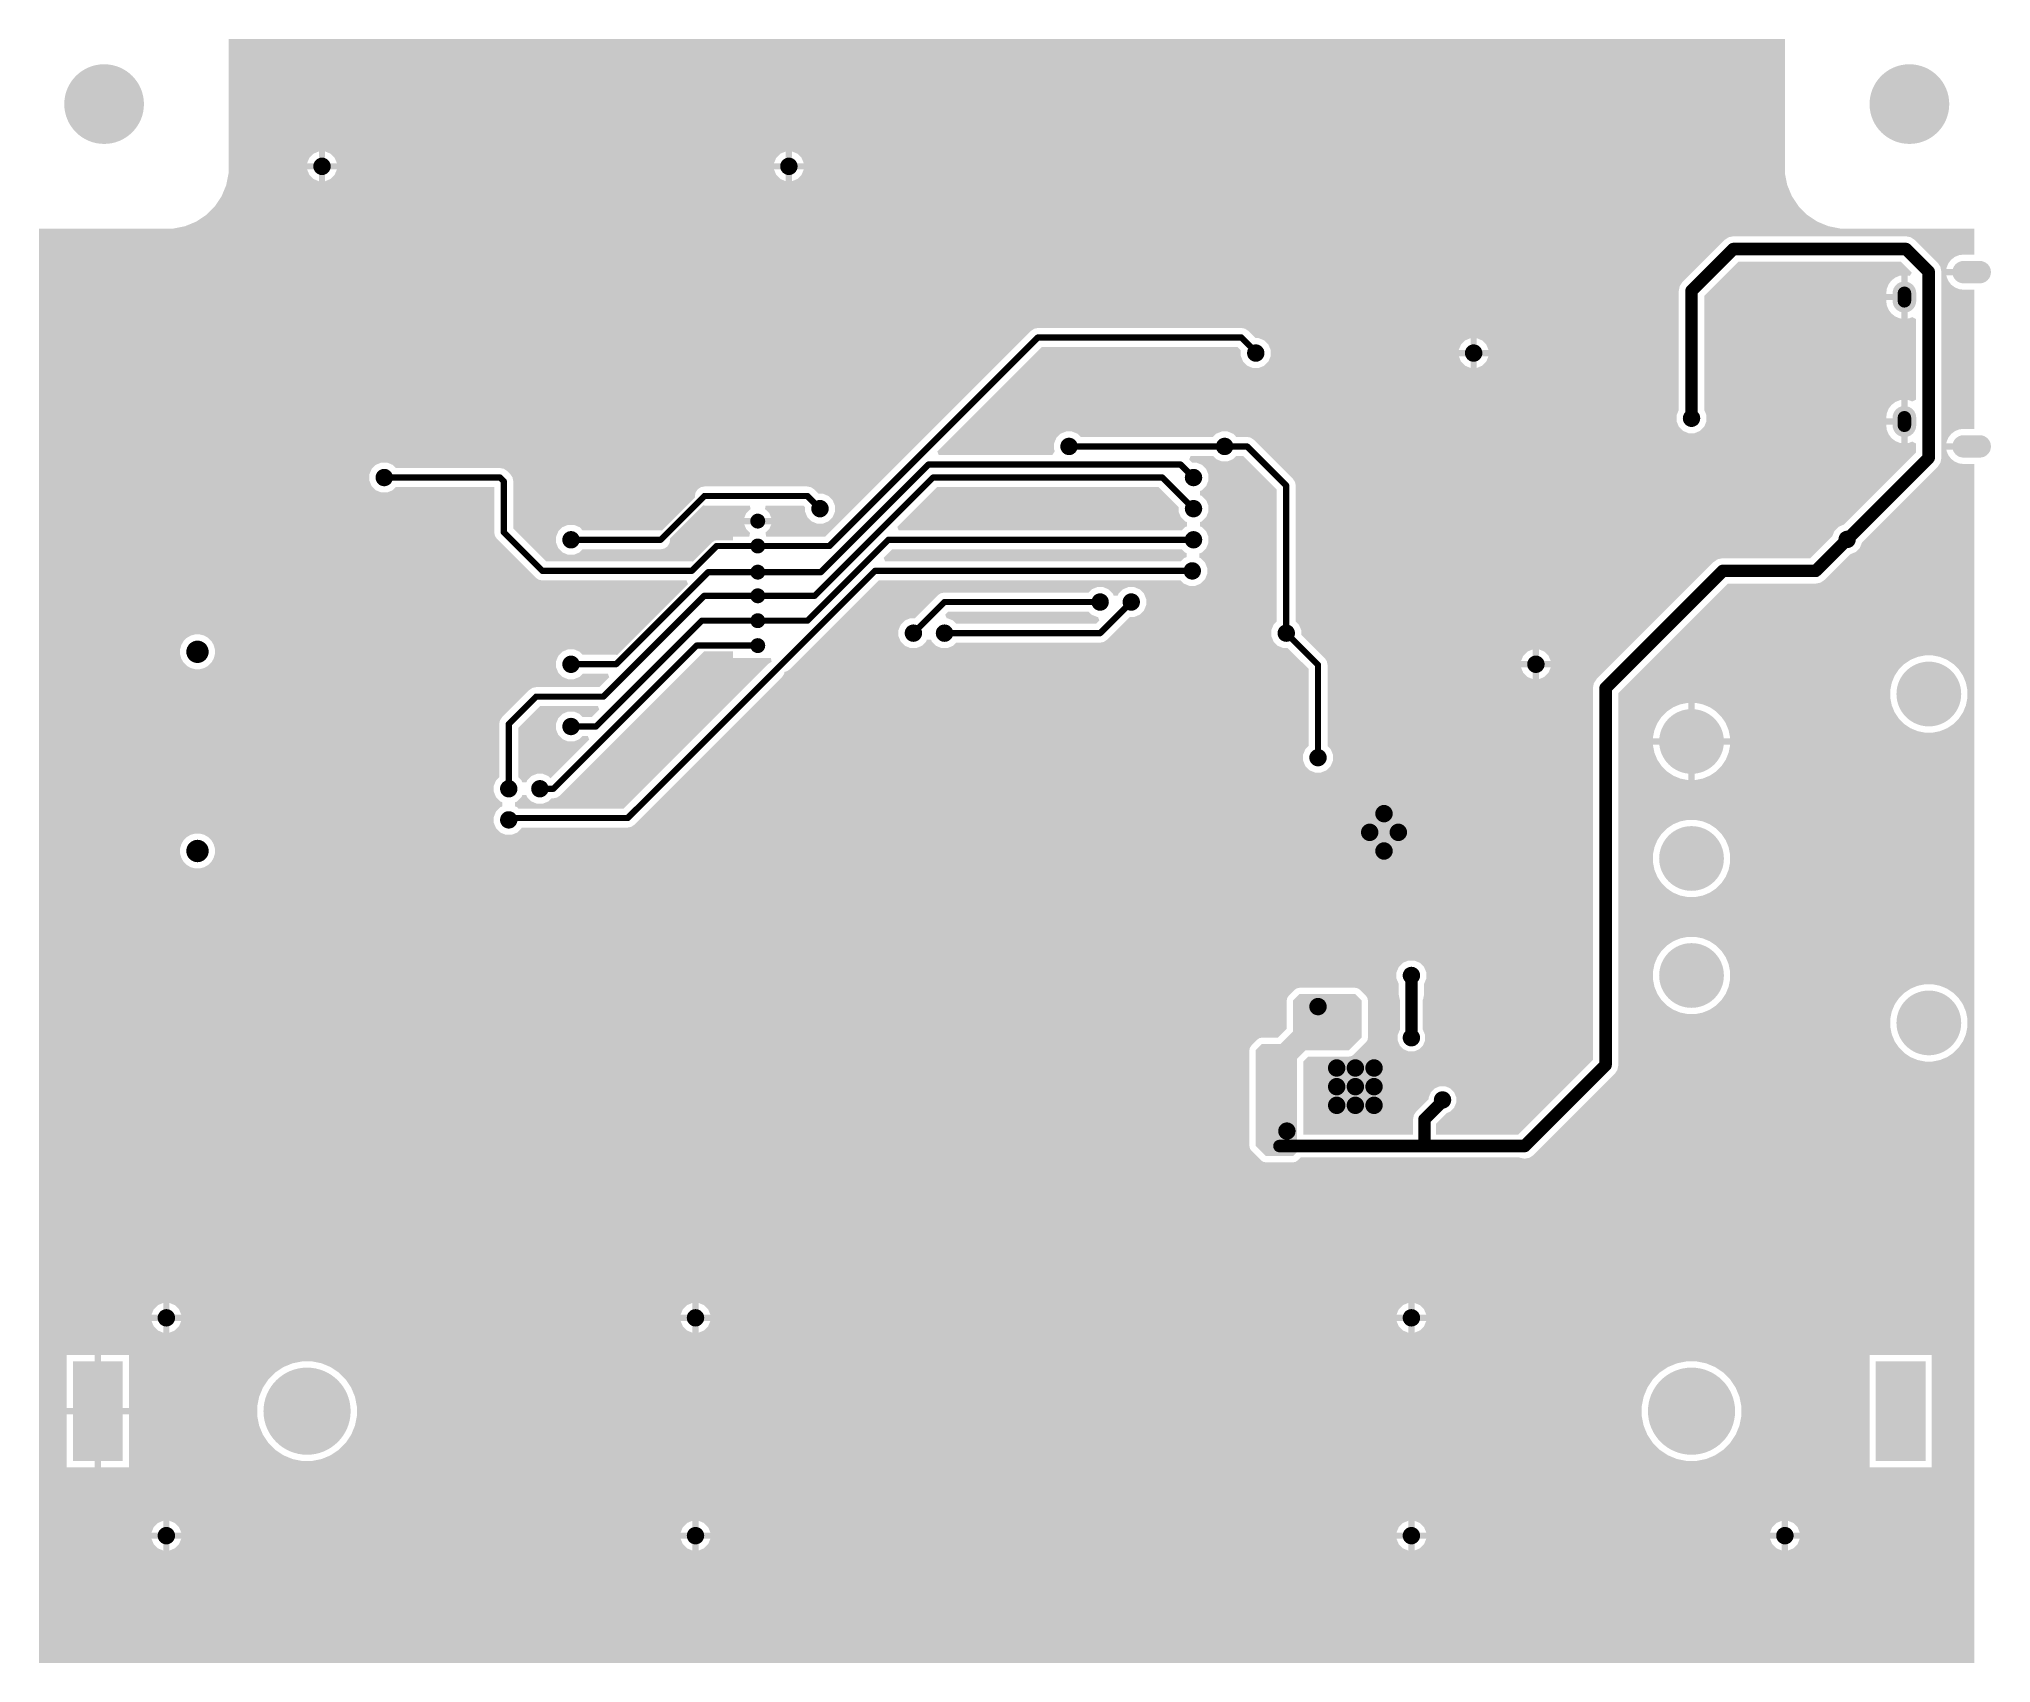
# Model space of a CAD drawing. Header units: inches. Extents: x 1.1 to 79.5, y 1.1 to 66.4.
import ezdxf

# ---------------------------------------------------------------- set-up
doc = ezdxf.new("R2010")
doc.units = ezdxf.units.IN
for name, color, linetype in [('Bottom Layer', 5, 'Continuous'), ('Pad Holes', 156, 'Continuous'), ('Via Holes', 16, 'Continuous')]:
    doc.layers.add(name, color=color, linetype=linetype)

# ---------------------------------------------------------------- blocks, each defined once
blk = doc.blocks.new('USB_B_______1')
at = {"layer": 'Bottom Layer'}
h = blk.add_hatch(color=5, dxfattribs=at)
edge = h.paths.add_edge_path()
edge.add_arc((-2.65, 2.7), 0.475, 90, 270)
edge.add_line((-2.65, 2.225), (-2.35, 2.225))
edge.add_arc((-2.35, 2.7), 0.475, 270, 450)
edge.add_line((-2.35, 3.175), (-2.65, 3.175))
h = blk.add_hatch(color=5, dxfattribs=at)
edge = h.paths.add_edge_path()
edge.add_arc((2.35, 2.7), 0.475, 90, 270)
edge.add_line((2.35, 2.225), (2.65, 2.225))
edge.add_arc((2.65, 2.7), 0.475, 270, 450)
edge.add_line((2.65, 3.175), (2.35, 3.175))
h = blk.add_hatch(color=5, dxfattribs=at)
edge = h.paths.add_edge_path()
edge.add_arc((-3.5, -0.325), 0.45, 180, 360)
edge.add_line((-3.05, -0.325), (-3.05, 0.325))
edge.add_arc((-3.5, 0.325), 0.45, 0, 180)
edge.add_line((-3.95, 0.325), (-3.95, -0.325))
h = blk.add_hatch(color=5, dxfattribs=at)
edge = h.paths.add_edge_path()
edge.add_arc((3.5, -0.325), 0.45, 180, 360)
edge.add_line((3.95, -0.325), (3.95, 0.325))
edge.add_arc((3.5, 0.325), 0.45, 0, 180)
edge.add_line((3.05, 0.325), (3.05, -0.325))
at = {"layer": 'Pad Holes'}
h = blk.add_hatch(color=7, dxfattribs=at)
edge = h.paths.add_edge_path()
edge.add_arc((-2.65, 2.7), 0.275, 90, 270)
edge.add_line((-2.65, 2.425), (-2.35, 2.425))
edge.add_arc((-2.35, 2.7), 0.275, 270, 450)
edge.add_line((-2.35, 2.975), (-2.65, 2.975))
h = blk.add_hatch(color=7, dxfattribs=at)
edge = h.paths.add_edge_path()
edge.add_arc((2.35, 2.7), 0.275, 90, 270)
edge.add_line((2.35, 2.425), (2.65, 2.425))
edge.add_arc((2.65, 2.7), 0.275, 270, 450)
edge.add_line((2.65, 2.975), (2.35, 2.975))
h = blk.add_hatch(color=7, dxfattribs=at)
edge = h.paths.add_edge_path()
edge.add_arc((-3.5, -0.325), 0.25, 180, 360)
edge.add_line((-3.25, -0.325), (-3.25, 0.325))
edge.add_arc((-3.5, 0.325), 0.25, 0, 180)
edge.add_line((-3.75, 0.325), (-3.75, -0.325))
h = blk.add_hatch(color=7, dxfattribs=at)
edge = h.paths.add_edge_path()
edge.add_arc((3.5, -0.325), 0.25, 180, 360)
edge.add_line((3.75, -0.325), (3.75, 0.325))
edge.add_arc((3.5, 0.325), 0.25, 0, 180)
edge.add_line((3.25, 0.325), (3.25, -0.325))
blk = doc.blocks.new('_____SD_SMD_5')
at = {"layer": 'Pad Holes'}
h = blk.add_hatch(color=7, dxfattribs=at)
edge = h.paths.add_edge_path()
edge.add_arc((-4.95, -9.7), 0.45, 0, 360)
h = blk.add_hatch(color=7, dxfattribs=at)
edge = h.paths.add_edge_path()
edge.add_arc((3.05, -9.7), 0.45, 0, 360)
blk = doc.blocks.new('SPDT_H__________8')
at = {"layer": 'Bottom Layer'}
h = blk.add_hatch(color=5, dxfattribs=at)
edge = h.paths.add_edge_path()
edge.add_arc((-6.605, 4.765), 1.3, 0, 360)
h = blk.add_hatch(color=5, dxfattribs=at)
edge = h.paths.add_edge_path()
edge.add_arc((6.605, 4.765), 1.3, 0, 360)
h = blk.add_hatch(color=5, dxfattribs=at)
edge = h.paths.add_edge_path()
edge.add_arc((-4.7, -4.765), 1.3, 0, 360)
h = blk.add_hatch(color=5, dxfattribs=at)
edge = h.paths.add_edge_path()
edge.add_arc((0, -4.765), 1.3, 0, 360)
h = blk.add_hatch(color=5, dxfattribs=at)
edge = h.paths.add_edge_path()
edge.add_arc((4.7, -4.765), 1.3, 0, 360)
at = {"layer": 'Pad Holes'}
h = blk.add_hatch(color=7, dxfattribs=at)
edge = h.paths.add_edge_path()
edge.add_arc((-6.605, 4.765), 0.925, 0, 360)
h = blk.add_hatch(color=7, dxfattribs=at)
edge = h.paths.add_edge_path()
edge.add_arc((6.605, 4.765), 0.925, 0, 360)
h = blk.add_hatch(color=7, dxfattribs=at)
edge = h.paths.add_edge_path()
edge.add_arc((-4.7, -4.765), 0.925, 0, 360)
h = blk.add_hatch(color=7, dxfattribs=at)
edge = h.paths.add_edge_path()
edge.add_arc((0, -4.765), 0.925, 0, 360)
h = blk.add_hatch(color=7, dxfattribs=at)
edge = h.paths.add_edge_path()
edge.add_arc((4.7, -4.765), 0.925, 0, 360)
blk = doc.blocks.new('KLS5_18650_B_32')
at = {"layer": 'Bottom Layer'}
for points in [[(-35.2, 2), (-35.2, -2), (-37.2, -2), (-37.2, 2)], [(37.2, 2), (37.2, -2), (35.2, -2), (35.2, 2)]]:
    blk.add_hatch(color=5, dxfattribs=at).paths.add_polyline_path(points)
h = blk.add_hatch(color=5, dxfattribs=at)
edge = h.paths.add_edge_path()
edge.add_arc((-27.8, 0), 1.75, 0, 360)
h = blk.add_hatch(color=5, dxfattribs=at)
edge = h.paths.add_edge_path()
edge.add_arc((27.8, 0), 1.75, 0, 360)
at = {"layer": 'Pad Holes'}
for points in [[(-35.53, 1.35), (-35.53, -1.35), (-36.87, -1.35), (-36.87, 1.35)], [(36.87, 1.35), (36.87, -1.35), (35.53, -1.35), (35.53, 1.35)]]:
    blk.add_hatch(color=7, dxfattribs=at).paths.add_polyline_path(points)
h = blk.add_hatch(color=7, dxfattribs=at)
edge = h.paths.add_edge_path()
edge.add_arc((-27.8, 0), 1.5, 0, 360)
h = blk.add_hatch(color=7, dxfattribs=at)
edge = h.paths.add_edge_path()
edge.add_arc((27.8, 0), 1.5, 0, 360)
blk = doc.blocks.new('VSON10_35')
at = {"layer": 'Bottom Layer'}
h = blk.add_hatch(color=5, dxfattribs=at)
edge = h.paths.add_edge_path()
edge.add_arc((0, 0.75), 0.35, 0, 360)
h = blk.add_hatch(color=5, dxfattribs=at)
edge = h.paths.add_edge_path()
edge.add_arc((-0.575, 0), 0.35, 0, 360)
h = blk.add_hatch(color=5, dxfattribs=at)
edge = h.paths.add_edge_path()
edge.add_arc((0.575, 0), 0.35, 0, 360)
h = blk.add_hatch(color=5, dxfattribs=at)
edge = h.paths.add_edge_path()
edge.add_arc((0, -0.75), 0.35, 0, 360)
at = {"layer": 'Via Holes'}
h = blk.add_hatch(color=7, dxfattribs=at)
edge = h.paths.add_edge_path()
edge.add_arc((0, 0.75), 0.15, 0, 360)
h = blk.add_hatch(color=7, dxfattribs=at)
edge = h.paths.add_edge_path()
edge.add_arc((-0.575, 0), 0.15, 0, 360)
h = blk.add_hatch(color=7, dxfattribs=at)
edge = h.paths.add_edge_path()
edge.add_arc((0.575, 0), 0.15, 0, 360)
h = blk.add_hatch(color=7, dxfattribs=at)
edge = h.paths.add_edge_path()
edge.add_arc((0, -0.75), 0.15, 0, 360)
blk = doc.blocks.new('QFN_20_36')
at = {"layer": 'Bottom Layer'}
h = blk.add_hatch(color=5, dxfattribs=at)
edge = h.paths.add_edge_path()
edge.add_arc((1.215, -0.25), 0.35, 0, 360)
h = blk.add_hatch(color=5, dxfattribs=at)
edge = h.paths.add_edge_path()
edge.add_arc((1.965, -0.25), 0.35, 0, 360)
h = blk.add_hatch(color=5, dxfattribs=at)
edge = h.paths.add_edge_path()
edge.add_arc((2.715, -0.25), 0.35, 0, 360)
h = blk.add_hatch(color=5, dxfattribs=at)
edge = h.paths.add_edge_path()
edge.add_arc((1.215, -1), 0.35, 0, 360)
h = blk.add_hatch(color=5, dxfattribs=at)
edge = h.paths.add_edge_path()
edge.add_arc((1.965, -1), 0.35, 0, 360)
h = blk.add_hatch(color=5, dxfattribs=at)
edge = h.paths.add_edge_path()
edge.add_arc((2.715, -1), 0.35, 0, 360)
h = blk.add_hatch(color=5, dxfattribs=at)
edge = h.paths.add_edge_path()
edge.add_arc((1.215, -1.75), 0.35, 0, 360)
h = blk.add_hatch(color=5, dxfattribs=at)
edge = h.paths.add_edge_path()
edge.add_arc((1.965, -1.75), 0.35, 0, 360)
h = blk.add_hatch(color=5, dxfattribs=at)
edge = h.paths.add_edge_path()
edge.add_arc((2.715, -1.75), 0.35, 0, 360)
at = {"layer": 'Via Holes'}
h = blk.add_hatch(color=7, dxfattribs=at)
edge = h.paths.add_edge_path()
edge.add_arc((1.215, -0.25), 0.15, 0, 360)
h = blk.add_hatch(color=7, dxfattribs=at)
edge = h.paths.add_edge_path()
edge.add_arc((1.965, -0.25), 0.15, 0, 360)
h = blk.add_hatch(color=7, dxfattribs=at)
edge = h.paths.add_edge_path()
edge.add_arc((2.715, -0.25), 0.15, 0, 360)
h = blk.add_hatch(color=7, dxfattribs=at)
edge = h.paths.add_edge_path()
edge.add_arc((1.215, -1), 0.15, 0, 360)
h = blk.add_hatch(color=7, dxfattribs=at)
edge = h.paths.add_edge_path()
edge.add_arc((1.965, -1), 0.15, 0, 360)
h = blk.add_hatch(color=7, dxfattribs=at)
edge = h.paths.add_edge_path()
edge.add_arc((2.715, -1), 0.15, 0, 360)
h = blk.add_hatch(color=7, dxfattribs=at)
edge = h.paths.add_edge_path()
edge.add_arc((1.215, -1.75), 0.15, 0, 360)
h = blk.add_hatch(color=7, dxfattribs=at)
edge = h.paths.add_edge_path()
edge.add_arc((1.965, -1.75), 0.15, 0, 360)
h = blk.add_hatch(color=7, dxfattribs=at)
edge = h.paths.add_edge_path()
edge.add_arc((2.715, -1.75), 0.15, 0, 360)

msp = doc.modelspace()

# ---------------------------------------------------------------- hatches: boundary and pattern name
at = {"layer": 'Bottom Layer'}
h = msp.add_hatch(color=5, dxfattribs=at)
h.paths.add_polyline_path([(71.25, 61.217), (71.25, 60.974), (71.345, 60.498), (71.531, 60.049), (71.801, 59.645), (72.145, 59.301), (72.549, 59.031), (72.998, 58.845), (73.474, 58.75), (78.863, 58.75), (78.863, 57.706), (78.425, 57.706), (78.242, 57.682), (78.072, 57.611), (77.926, 57.499), (77.814, 57.353), (77.743, 57.183), (77.735, 57.125), (78.75, 57.125), (78.75, 56.875), (77.735, 56.875), (77.743, 56.817), (77.814, 56.647), (77.926, 56.501), (78.072, 56.389), (78.242, 56.318), (78.425, 56.294), (78.863, 56.294), (78.863, 50.706), (78.425, 50.706), (78.242, 50.682), (78.072, 50.611), (77.926, 50.499), (77.814, 50.353), (77.743, 50.183), (77.735, 50.125), (78.75, 50.125), (78.75, 49.875), (77.735, 49.875), (77.743, 49.817), (77.814, 49.647), (77.926, 49.501), (78.072, 49.389), (78.242, 49.318), (78.425, 49.294), (78.863, 49.294), (78.863, 1.137), (1.137, 1.137), (1.137, 58.75), (6.526, 58.75), (7.002, 58.845), (7.451, 59.031), (7.855, 59.301), (8.199, 59.645), (8.469, 60.049), (8.655, 60.498), (8.75, 60.974), (8.75, 61.217), (8.75, 66.363), (71.25, 66.363)])
h.paths.add_polyline_path([(31.375, 61.848), (31.375, 61.375), (31.848, 61.375), (31.759, 61.59), (31.59, 61.759)], flags=0)
h.paths.add_polyline_path([(31.125, 61.848), (30.91, 61.759), (30.741, 61.59), (30.652, 61.375), (31.125, 61.375)], flags=0)
h.paths.add_polyline_path([(12.625, 61.848), (12.625, 61.375), (13.098, 61.375), (13.009, 61.59), (12.84, 61.759)], flags=0)
h.paths.add_polyline_path([(12.375, 61.848), (12.16, 61.759), (11.991, 61.59), (11.902, 61.375), (12.375, 61.375)], flags=0)
h.paths.add_polyline_path([(31.848, 61.125), (31.375, 61.125), (31.375, 60.652), (31.59, 60.741), (31.759, 60.91)], flags=0)
h.paths.add_polyline_path([(31.125, 61.125), (30.652, 61.125), (30.741, 60.91), (30.91, 60.741), (31.125, 60.652)], flags=0)
h.paths.add_polyline_path([(13.098, 61.125), (12.625, 61.125), (12.625, 60.652), (12.84, 60.741), (13.009, 60.91)], flags=0)
h.paths.add_polyline_path([(12.375, 61.125), (11.902, 61.125), (11.991, 60.91), (12.16, 60.741), (12.375, 60.652)], flags=0)
h.paths.add_polyline_path([(76.112, 58.439), (69.179, 58.439), (68.984, 58.4), (68.819, 58.29), (67.14, 56.61), (67.029, 56.445), (66.99, 56.25), (66.99, 51.468), (66.9, 51.25), (66.9, 51.011), (66.991, 50.791), (67.16, 50.622), (67.381, 50.531), (67.619, 50.531), (67.84, 50.622), (68.009, 50.791), (68.1, 51.011), (68.1, 51.25), (68.01, 51.468), (68.01, 56.039), (69.39, 57.419), (75.901, 57.419), (76.346, 56.974), (76.261, 56.847), (76.239, 56.856), (76.175, 56.865), (76.175, 56), (76.175, 55.135), (76.239, 55.144), (76.365, 55.196), (76.515, 55.12), (76.515, 51.88), (76.365, 51.804), (76.239, 51.856), (76.175, 51.865), (76.175, 51), (76.175, 50.135), (76.239, 50.144), (76.365, 50.196), (76.515, 50.12), (76.515, 49.752), (73.628, 46.865), (73.41, 46.775), (73.241, 46.606), (73.151, 46.388), (72.273, 45.51), (68.75, 45.51), (68.555, 45.471), (68.39, 45.36), (63.69, 40.66), (63.579, 40.495), (63.54, 40.3), (63.54, 25.361), (60.538, 22.359), (57.234, 22.359), (57.234, 22.781), (57.684, 23.231), (57.812, 23.284), (57.966, 23.438), (58.05, 23.641), (58.05, 23.859), (57.966, 24.062), (57.812, 24.216), (57.609, 24.3), (57.391, 24.3), (57.188, 24.216), (57.034, 24.062), (56.95, 23.859), (56.95, 23.795), (56.451, 23.295), (56.351, 23.146), (56.316, 22.971), (56.316, 22.359), (51.91, 22.359), (51.91, 25.299), (52.106, 25.495), (53.75, 25.495), (53.848, 25.515), (53.93, 25.57), (54.43, 26.07), (54.485, 26.152), (54.505, 26.25), (54.505, 27.75), (54.485, 27.848), (54.43, 27.93), (54.18, 28.18), (54.098, 28.235), (54, 28.255), (51.75, 28.255), (51.652, 28.235), (51.57, 28.18), (51.32, 27.93), (51.265, 27.848), (51.245, 27.75), (51.245, 26.606), (50.894, 26.255), (50.25, 26.255), (50.152, 26.235), (50.07, 26.18), (49.82, 25.93), (49.765, 25.848), (49.745, 25.75), (49.745, 21.9), (49.765, 21.802), (49.82, 21.72), (50.22, 21.32), (50.302, 21.265), (50.4, 21.245), (51.5, 21.245), (51.598, 21.265), (51.68, 21.32), (51.802, 21.441), (60.587, 21.441), (60.605, 21.429), (60.8, 21.39), (60.995, 21.429), (61.16, 21.54), (64.41, 24.79), (64.521, 24.955), (64.56, 25.15), (64.56, 40.089), (68.961, 44.49), (72.484, 44.49), (72.679, 44.529), (72.844, 44.64), (73.872, 45.667), (74.09, 45.757), (74.259, 45.926), (74.349, 46.144), (77.385, 49.181), (77.496, 49.346), (77.535, 49.541), (77.535, 57.016), (77.496, 57.212), (77.385, 57.377), (76.473, 58.29), (76.307, 58.4)], flags=0)
h.paths.add_polyline_path([(75.925, 56.865), (75.861, 56.856), (75.684, 56.783), (75.533, 56.667), (75.417, 56.516), (75.344, 56.339), (75.319, 56.15), (75.319, 56.125), (75.925, 56.125)], flags=0)
h.paths.add_polyline_path([(75.925, 55.875), (75.319, 55.875), (75.319, 55.85), (75.344, 55.661), (75.417, 55.484), (75.533, 55.333), (75.684, 55.217), (75.861, 55.144), (75.925, 55.135)], flags=0)
h.paths.add_polyline_path([(58.875, 54.348), (58.875, 53.875), (59.348, 53.875), (59.259, 54.09), (59.09, 54.259)], flags=0)
h.paths.add_polyline_path([(58.625, 54.348), (58.41, 54.259), (58.241, 54.09), (58.152, 53.875), (58.625, 53.875)], flags=0)
h.paths.add_polyline_path([(59.348, 53.625), (58.875, 53.625), (58.875, 53.152), (59.09, 53.241), (59.259, 53.41)], flags=0)
h.paths.add_polyline_path([(58.625, 53.625), (58.152, 53.625), (58.241, 53.41), (58.41, 53.241), (58.625, 53.152)], flags=0)
h.paths.add_polyline_path([(49.423, 54.757), (41.25, 54.757), (41.104, 54.728), (40.98, 54.645), (32.717, 46.382), (30.338, 46.382), (30.308, 46.532), (30.312, 46.534), (30.466, 46.688), (30.544, 46.875), (29.456, 46.875), (29.534, 46.688), (29.688, 46.534), (29.692, 46.532), (29.662, 46.382), (29, 46.382), (29, 46.229), (28.35, 46.229), (28.262, 46.212), (28.188, 46.162), (27.398, 45.373), (27.35, 45.382), (21.508, 45.382), (20.67, 46.22), (20.182, 46.708), (20.182, 48.604), (20.153, 48.75), (20.07, 48.874), (19.924, 49.02), (19.8, 49.103), (19.654, 49.132), (15.466, 49.132), (15.34, 49.259), (15.119, 49.35), (14.881, 49.35), (14.66, 49.259), (14.491, 49.09), (14.4, 48.869), (14.4, 48.631), (14.491, 48.41), (14.66, 48.241), (14.881, 48.15), (15.119, 48.15), (15.34, 48.241), (15.466, 48.368), (19.418, 48.368), (19.418, 46.55), (19.447, 46.404), (19.53, 46.28), (20.13, 45.68), (21.08, 44.73), (21.204, 44.647), (21.35, 44.618), (27.138, 44.618), (27.2, 44.468), (24.355, 41.623), (24.307, 41.632), (22.966, 41.632), (22.84, 41.759), (22.619, 41.85), (22.381, 41.85), (22.16, 41.759), (21.991, 41.59), (21.9, 41.369), (21.9, 41.131), (21.991, 40.91), (22.16, 40.741), (22.381, 40.65), (22.619, 40.65), (22.84, 40.741), (22.966, 40.868), (23.981, 40.868), (24.038, 40.729), (23.642, 40.332), (21.1, 40.332), (20.954, 40.303), (20.83, 40.22), (19.73, 39.12), (19.647, 38.996), (19.618, 38.85), (19.618, 36.716), (19.491, 36.59), (19.4, 36.369), (19.4, 36.131), (19.491, 35.91), (19.66, 35.741), (19.745, 35.706), (19.745, 35.544), (19.66, 35.509), (19.491, 35.34), (19.4, 35.119), (19.4, 34.881), (19.491, 34.66), (19.66, 34.491), (19.881, 34.4), (20.119, 34.4), (20.34, 34.491), (20.509, 34.66), (20.522, 34.693), (24.778, 34.693), (24.925, 34.722), (25.049, 34.805), (30.974, 40.73), (31.057, 40.854), (31.076, 40.949), (31.171, 40.968), (31.295, 41.051), (34.862, 44.618), (46.984, 44.618), (47.11, 44.491), (47.331, 44.4), (47.569, 44.4), (47.79, 44.491), (47.959, 44.66), (48.05, 44.881), (48.05, 45.119), (47.959, 45.34), (47.79, 45.509), (47.73, 45.533), (47.73, 45.696), (47.84, 45.741), (48.009, 45.91), (48.1, 46.131), (48.1, 46.369), (48.009, 46.59), (47.84, 46.759), (47.755, 46.794), (47.755, 46.956), (47.84, 46.991), (48.009, 47.16), (48.1, 47.381), (48.1, 47.619), (48.009, 47.84), (47.84, 48.009), (47.755, 48.044), (47.755, 48.206), (47.84, 48.241), (48.009, 48.41), (48.1, 48.631), (48.1, 48.869), (48.009, 49.09), (47.84, 49.259), (47.619, 49.35), (47.441, 49.35), (47.323, 49.468), (47.385, 49.618), (48.284, 49.618), (48.41, 49.491), (48.631, 49.4), (48.869, 49.4), (49.09, 49.491), (49.216, 49.618), (49.492, 49.618), (50.843, 48.267), (50.843, 42.966), (50.716, 42.84), (50.625, 42.619), (50.625, 42.381), (50.716, 42.16), (50.885, 41.991), (51.106, 41.9), (51.284, 41.9), (52.118, 41.067), (52.118, 37.966), (51.991, 37.84), (51.9, 37.619), (51.9, 37.381), (51.991, 37.16), (52.16, 36.991), (52.381, 36.9), (52.619, 36.9), (52.84, 36.991), (53.009, 37.16), (53.1, 37.381), (53.1, 37.619), (53.009, 37.84), (52.882, 37.966), (52.882, 41.225), (52.853, 41.371), (52.77, 41.495), (51.825, 42.441), (51.825, 42.619), (51.734, 42.84), (51.607, 42.966), (51.607, 48.425), (51.578, 48.571), (51.495, 48.695), (49.92, 50.27), (49.796, 50.353), (49.65, 50.382), (49.216, 50.382), (49.09, 50.509), (48.869, 50.6), (48.631, 50.6), (48.41, 50.509), (48.284, 50.382), (42.966, 50.382), (42.84, 50.509), (42.619, 50.6), (42.381, 50.6), (42.16, 50.509), (41.991, 50.34), (41.9, 50.119), (41.9, 49.881), (41.93, 49.807), (41.83, 49.657), (37.269, 49.657), (37.212, 49.796), (41.408, 53.993), (49.265, 53.993), (49.4, 53.857), (49.4, 53.631), (49.491, 53.41), (49.66, 53.241), (49.881, 53.15), (50.119, 53.15), (50.34, 53.241), (50.509, 53.41), (50.6, 53.631), (50.6, 53.869), (50.509, 54.09), (50.34, 54.259), (50.119, 54.35), (49.989, 54.35), (49.693, 54.645), (49.569, 54.728)], flags=0)
h.paths.add_polyline_path([(75.925, 51.865), (75.861, 51.856), (75.684, 51.783), (75.533, 51.667), (75.417, 51.516), (75.344, 51.339), (75.319, 51.15), (75.319, 51.125), (75.925, 51.125)], flags=0)
h.paths.add_polyline_path([(75.925, 50.875), (75.319, 50.875), (75.319, 50.85), (75.344, 50.661), (75.417, 50.484), (75.533, 50.333), (75.684, 50.217), (75.861, 50.144), (75.925, 50.135)], flags=0)
h.paths.add_polyline_path([(31.991, 48.391), (27.859, 48.391), (27.712, 48.362), (27.588, 48.279), (27.505, 48.155), (27.476, 48.009), (27.486, 47.96), (26.148, 46.623), (26.1, 46.632), (22.966, 46.632), (22.84, 46.759), (22.619, 46.85), (22.381, 46.85), (22.16, 46.759), (21.991, 46.59), (21.9, 46.369), (21.9, 46.131), (21.991, 45.91), (22.16, 45.741), (22.381, 45.65), (22.619, 45.65), (22.84, 45.741), (22.966, 45.868), (26.1, 45.868), (26.246, 45.897), (26.37, 45.98), (26.453, 46.104), (26.482, 46.25), (26.473, 46.298), (27.81, 47.636), (27.859, 47.626), (29.683, 47.626), (29.713, 47.476), (29.688, 47.466), (29.534, 47.312), (29.456, 47.125), (30.544, 47.125), (30.466, 47.312), (30.312, 47.466), (30.287, 47.476), (30.317, 47.626), (31.833, 47.626), (31.9, 47.559), (31.9, 47.381), (31.991, 47.16), (32.16, 46.991), (32.381, 46.9), (32.619, 46.9), (32.84, 46.991), (33.009, 47.16), (33.1, 47.381), (33.1, 47.619), (33.009, 47.84), (32.84, 48.009), (32.619, 48.1), (32.441, 48.1), (32.262, 48.279), (32.138, 48.362)], flags=0)
h.paths.add_polyline_path([(45.119, 44.35), (44.881, 44.35), (44.66, 44.259), (44.491, 44.09), (44.456, 44.005), (44.294, 44.005), (44.259, 44.09), (44.09, 44.259), (43.869, 44.35), (43.631, 44.35), (43.41, 44.259), (43.284, 44.132), (37.5, 44.132), (37.354, 44.103), (37.23, 44.02), (36.309, 43.1), (36.131, 43.1), (35.91, 43.009), (35.741, 42.84), (35.65, 42.619), (35.65, 42.381), (35.741, 42.16), (35.91, 41.991), (36.131, 41.9), (36.369, 41.9), (36.59, 41.991), (36.759, 42.16), (36.794, 42.245), (36.956, 42.245), (36.991, 42.16), (37.16, 41.991), (37.381, 41.9), (37.619, 41.9), (37.84, 41.991), (37.966, 42.118), (43.75, 42.118), (43.896, 42.147), (44.02, 42.23), (44.941, 43.15), (45.119, 43.15), (45.34, 43.241), (45.509, 43.41), (45.6, 43.631), (45.6, 43.869), (45.509, 44.09), (45.34, 44.259)], flags=0)
h.paths.add_polyline_path([(61.375, 41.848), (61.375, 41.375), (61.848, 41.375), (61.759, 41.59), (61.59, 41.759)], flags=0)
h.paths.add_polyline_path([(61.125, 41.848), (60.91, 41.759), (60.741, 41.59), (60.652, 41.375), (61.125, 41.375)], flags=0)
h.paths.add_polyline_path([(7.592, 42.45), (7.408, 42.45), (7.23, 42.402), (7.07, 42.31), (6.94, 42.18), (6.848, 42.02), (6.8, 41.842), (6.8, 41.658), (6.848, 41.48), (6.94, 41.32), (7.07, 41.19), (7.23, 41.098), (7.408, 41.05), (7.592, 41.05), (7.77, 41.098), (7.93, 41.19), (8.06, 41.32), (8.152, 41.48), (8.2, 41.658), (8.2, 41.842), (8.152, 42.02), (8.06, 42.18), (7.93, 42.31), (7.77, 42.402)], flags=0)
h.paths.add_polyline_path([(61.848, 41.125), (61.375, 41.125), (61.375, 40.652), (61.59, 40.741), (61.759, 40.91)], flags=0)
h.paths.add_polyline_path([(61.125, 41.125), (60.652, 41.125), (60.741, 40.91), (60.91, 40.741), (61.125, 40.652)], flags=0)
h.paths.add_polyline_path([(77.183, 41.605), (76.877, 41.605), (76.578, 41.545), (76.296, 41.429), (76.042, 41.259), (75.826, 41.043), (75.656, 40.789), (75.54, 40.507), (75.48, 40.208), (75.48, 39.902), (75.54, 39.603), (75.656, 39.321), (75.826, 39.067), (76.042, 38.851), (76.296, 38.681), (76.578, 38.565), (76.877, 38.505), (77.183, 38.505), (77.482, 38.565), (77.764, 38.681), (78.018, 38.851), (78.234, 39.067), (78.404, 39.321), (78.52, 39.603), (78.58, 39.902), (78.58, 40.208), (78.52, 40.507), (78.404, 40.789), (78.234, 41.043), (78.018, 41.259), (77.764, 41.429), (77.482, 41.545)], flags=0)
h.paths.add_polyline_path([(67.653, 39.7), (67.625, 39.7), (67.625, 38.275), (69.05, 38.275), (69.05, 38.303), (68.99, 38.602), (68.874, 38.884), (68.704, 39.138), (68.488, 39.354), (68.234, 39.524), (67.952, 39.64)], flags=0)
h.paths.add_polyline_path([(67.375, 39.7), (67.347, 39.7), (67.048, 39.64), (66.766, 39.524), (66.512, 39.354), (66.296, 39.138), (66.126, 38.884), (66.01, 38.602), (65.95, 38.303), (65.95, 38.275), (67.375, 38.275)], flags=0)
h.paths.add_polyline_path([(69.05, 38.025), (67.625, 38.025), (67.625, 36.6), (67.653, 36.6), (67.952, 36.66), (68.234, 36.776), (68.488, 36.946), (68.704, 37.162), (68.874, 37.416), (68.99, 37.698), (69.05, 37.997)], flags=0)
h.paths.add_polyline_path([(67.375, 38.025), (65.95, 38.025), (65.95, 37.997), (66.01, 37.698), (66.126, 37.416), (66.296, 37.162), (66.512, 36.946), (66.766, 36.776), (67.048, 36.66), (67.347, 36.6), (67.375, 36.6)], flags=0)
h.paths.add_polyline_path([(7.592, 34.45), (7.408, 34.45), (7.23, 34.402), (7.07, 34.31), (6.94, 34.18), (6.848, 34.02), (6.8, 33.842), (6.8, 33.658), (6.848, 33.48), (6.94, 33.32), (7.07, 33.19), (7.23, 33.098), (7.408, 33.05), (7.592, 33.05), (7.77, 33.098), (7.93, 33.19), (8.06, 33.32), (8.152, 33.48), (8.2, 33.658), (8.2, 33.842), (8.152, 34.02), (8.06, 34.18), (7.93, 34.31), (7.77, 34.402)], flags=0)
h.paths.add_polyline_path([(67.653, 35), (67.347, 35), (67.048, 34.94), (66.766, 34.824), (66.512, 34.654), (66.296, 34.438), (66.126, 34.184), (66.01, 33.902), (65.95, 33.603), (65.95, 33.297), (66.01, 32.998), (66.126, 32.716), (66.296, 32.462), (66.512, 32.246), (66.766, 32.076), (67.048, 31.96), (67.347, 31.9), (67.653, 31.9), (67.952, 31.96), (68.234, 32.076), (68.488, 32.246), (68.704, 32.462), (68.874, 32.716), (68.99, 32.998), (69.05, 33.297), (69.05, 33.603), (68.99, 33.902), (68.874, 34.184), (68.704, 34.438), (68.488, 34.654), (68.234, 34.824), (67.952, 34.94)], flags=0)
h.paths.add_polyline_path([(67.653, 30.3), (67.347, 30.3), (67.048, 30.24), (66.766, 30.124), (66.512, 29.954), (66.296, 29.738), (66.126, 29.484), (66.01, 29.202), (65.95, 28.903), (65.95, 28.597), (66.01, 28.298), (66.126, 28.016), (66.296, 27.762), (66.512, 27.546), (66.766, 27.376), (67.048, 27.26), (67.347, 27.2), (67.653, 27.2), (67.952, 27.26), (68.234, 27.376), (68.488, 27.546), (68.704, 27.762), (68.874, 28.016), (68.99, 28.298), (69.05, 28.597), (69.05, 28.903), (68.99, 29.202), (68.874, 29.484), (68.704, 29.738), (68.488, 29.954), (68.234, 30.124), (67.952, 30.24)], flags=0)
h.paths.add_polyline_path([(56.369, 29.35), (56.131, 29.35), (55.91, 29.259), (55.741, 29.09), (55.65, 28.869), (55.65, 28.631), (55.74, 28.413), (55.74, 27.989), (55.779, 27.794), (55.791, 27.776), (55.791, 26.569), (55.784, 26.562), (55.7, 26.359), (55.7, 26.141), (55.784, 25.938), (55.938, 25.784), (56.141, 25.7), (56.359, 25.7), (56.562, 25.784), (56.716, 25.938), (56.8, 26.141), (56.8, 26.359), (56.716, 26.562), (56.709, 26.569), (56.709, 27.776), (56.721, 27.794), (56.76, 27.989), (56.76, 28.413), (56.85, 28.631), (56.85, 28.869), (56.759, 29.09), (56.59, 29.259)], flags=0)
h.paths.add_polyline_path([(77.183, 28.395), (76.877, 28.395), (76.578, 28.335), (76.296, 28.219), (76.042, 28.049), (75.826, 27.833), (75.656, 27.579), (75.54, 27.297), (75.48, 26.998), (75.48, 26.692), (75.54, 26.393), (75.656, 26.111), (75.826, 25.857), (76.042, 25.641), (76.296, 25.471), (76.578, 25.355), (76.877, 25.295), (77.183, 25.295), (77.482, 25.355), (77.764, 25.471), (78.018, 25.641), (78.234, 25.857), (78.404, 26.111), (78.52, 26.393), (78.58, 26.692), (78.58, 26.998), (78.52, 27.297), (78.404, 27.579), (78.234, 27.833), (78.018, 28.049), (77.764, 28.219), (77.482, 28.335)], flags=0)
h.paths.add_polyline_path([(56.375, 15.598), (56.375, 15.125), (56.848, 15.125), (56.759, 15.34), (56.59, 15.509)], flags=0)
h.paths.add_polyline_path([(56.125, 15.598), (55.91, 15.509), (55.741, 15.34), (55.652, 15.125), (56.125, 15.125)], flags=0)
h.paths.add_polyline_path([(27.625, 15.598), (27.625, 15.125), (28.098, 15.125), (28.009, 15.34), (27.84, 15.509)], flags=0)
h.paths.add_polyline_path([(27.375, 15.598), (27.16, 15.509), (26.991, 15.34), (26.902, 15.125), (27.375, 15.125)], flags=0)
h.paths.add_polyline_path([(6.375, 15.598), (6.375, 15.125), (6.848, 15.125), (6.759, 15.34), (6.59, 15.509)], flags=0)
h.paths.add_polyline_path([(6.125, 15.598), (5.91, 15.509), (5.741, 15.34), (5.652, 15.125), (6.125, 15.125)], flags=0)
h.paths.add_polyline_path([(56.848, 14.875), (56.375, 14.875), (56.375, 14.402), (56.59, 14.491), (56.759, 14.66)], flags=0)
h.paths.add_polyline_path([(56.125, 14.875), (55.652, 14.875), (55.741, 14.66), (55.91, 14.491), (56.125, 14.402)], flags=0)
h.paths.add_polyline_path([(28.098, 14.875), (27.625, 14.875), (27.625, 14.402), (27.84, 14.491), (28.009, 14.66)], flags=0)
h.paths.add_polyline_path([(27.375, 14.875), (26.902, 14.875), (26.991, 14.66), (27.16, 14.491), (27.375, 14.402)], flags=0)
h.paths.add_polyline_path([(6.848, 14.875), (6.375, 14.875), (6.375, 14.402), (6.59, 14.491), (6.759, 14.66)], flags=0)
h.paths.add_polyline_path([(6.125, 14.875), (5.652, 14.875), (5.741, 14.66), (5.91, 14.491), (6.125, 14.402)], flags=0)
h.paths.add_polyline_path([(4.75, 13.5), (3.625, 13.5), (3.625, 11.375), (4.75, 11.375)], flags=0)
h.paths.add_polyline_path([(3.375, 13.5), (2.25, 13.5), (2.25, 11.375), (3.375, 11.375)], flags=0)
h.paths.add_polyline_path([(67.697, 13.25), (67.303, 13.25), (66.917, 13.173), (66.553, 13.022), (66.225, 12.803), (65.947, 12.525), (65.728, 12.197), (65.577, 11.833), (65.5, 11.447), (65.5, 11.053), (65.577, 10.667), (65.728, 10.303), (65.947, 9.975), (66.225, 9.697), (66.553, 9.478), (66.917, 9.327), (67.303, 9.25), (67.697, 9.25), (68.083, 9.327), (68.447, 9.478), (68.775, 9.697), (69.053, 9.975), (69.272, 10.303), (69.423, 10.667), (69.5, 11.053), (69.5, 11.447), (69.423, 11.833), (69.272, 12.197), (69.053, 12.525), (68.775, 12.803), (68.447, 13.022), (68.083, 13.173)], flags=0)
h.paths.add_polyline_path([(12.097, 13.25), (11.703, 13.25), (11.317, 13.173), (10.953, 13.022), (10.625, 12.803), (10.346, 12.525), (10.128, 12.197), (9.977, 11.833), (9.9, 11.447), (9.9, 11.053), (9.977, 10.667), (10.128, 10.303), (10.346, 9.975), (10.625, 9.697), (10.953, 9.478), (11.317, 9.327), (11.703, 9.25), (12.097, 9.25), (12.483, 9.327), (12.847, 9.478), (13.175, 9.697), (13.453, 9.975), (13.672, 10.303), (13.823, 10.667), (13.9, 11.053), (13.9, 11.447), (13.823, 11.833), (13.672, 12.197), (13.453, 12.525), (13.175, 12.803), (12.847, 13.022), (12.483, 13.173)], flags=0)
h.paths.add_polyline_path([(77.15, 13.5), (74.65, 13.5), (74.65, 9), (77.15, 9)], flags=0)
h.paths.add_polyline_path([(4.75, 11.125), (3.625, 11.125), (3.625, 9), (4.75, 9)], flags=0)
h.paths.add_polyline_path([(3.375, 11.125), (2.25, 11.125), (2.25, 9), (3.375, 9)], flags=0)
h.paths.add_polyline_path([(71.375, 6.848), (71.375, 6.375), (71.848, 6.375), (71.759, 6.59), (71.59, 6.759)], flags=0)
h.paths.add_polyline_path([(71.125, 6.848), (70.91, 6.759), (70.741, 6.59), (70.652, 6.375), (71.125, 6.375)], flags=0)
h.paths.add_polyline_path([(56.375, 6.848), (56.375, 6.375), (56.848, 6.375), (56.759, 6.59), (56.59, 6.759)], flags=0)
h.paths.add_polyline_path([(56.125, 6.848), (55.91, 6.759), (55.741, 6.59), (55.652, 6.375), (56.125, 6.375)], flags=0)
h.paths.add_polyline_path([(27.625, 6.848), (27.625, 6.375), (28.098, 6.375), (28.009, 6.59), (27.84, 6.759)], flags=0)
h.paths.add_polyline_path([(27.375, 6.848), (27.16, 6.759), (26.991, 6.59), (26.902, 6.375), (27.375, 6.375)], flags=0)
h.paths.add_polyline_path([(6.375, 6.848), (6.375, 6.375), (6.848, 6.375), (6.759, 6.59), (6.59, 6.759)], flags=0)
h.paths.add_polyline_path([(6.125, 6.848), (5.91, 6.759), (5.741, 6.59), (5.652, 6.375), (6.125, 6.375)], flags=0)
h.paths.add_polyline_path([(71.848, 6.125), (71.375, 6.125), (71.375, 5.652), (71.59, 5.741), (71.759, 5.91)], flags=0)
h.paths.add_polyline_path([(71.125, 6.125), (70.652, 6.125), (70.741, 5.91), (70.91, 5.741), (71.125, 5.652)], flags=0)
h.paths.add_polyline_path([(56.848, 6.125), (56.375, 6.125), (56.375, 5.652), (56.59, 5.741), (56.759, 5.91)], flags=0)
h.paths.add_polyline_path([(56.125, 6.125), (55.652, 6.125), (55.741, 5.91), (55.91, 5.741), (56.125, 5.652)], flags=0)
h.paths.add_polyline_path([(28.098, 6.125), (27.625, 6.125), (27.625, 5.652), (27.84, 5.741), (28.009, 5.91)], flags=0)
h.paths.add_polyline_path([(27.375, 6.125), (26.902, 6.125), (26.991, 5.91), (27.16, 5.741), (27.375, 5.652)], flags=0)
h.paths.add_polyline_path([(6.848, 6.125), (6.375, 6.125), (6.375, 5.652), (6.59, 5.741), (6.759, 5.91)], flags=0)
h.paths.add_polyline_path([(6.125, 6.125), (5.652, 6.125), (5.741, 5.91), (5.91, 5.741), (6.125, 5.652)], flags=0)
h = msp.add_hatch(color=5, dxfattribs=at)
edge = h.paths.add_edge_path()
edge.add_arc((12.5, 61.25), 0.35, 0, 360)
h = msp.add_hatch(color=5, dxfattribs=at)
edge = h.paths.add_edge_path()
edge.add_arc((31.25, 61.25), 0.35, 0, 360)
h = msp.add_hatch(color=5, dxfattribs=at)
edge = h.paths.add_edge_path()
edge.add_arc((50, 53.75), 0.35, 0, 360)
h = msp.add_hatch(color=5, dxfattribs=at)
edge = h.paths.add_edge_path()
edge.add_arc((58.75, 53.75), 0.35, 0, 360)
h = msp.add_hatch(color=5, dxfattribs=at)
edge = h.paths.add_edge_path()
edge.add_arc((67.5, 51.131), 0.35, 0, 360)
h = msp.add_hatch(color=5, dxfattribs=at)
edge = h.paths.add_edge_path()
edge.add_arc((42.5, 50), 0.35, 0, 360)
h = msp.add_hatch(color=5, dxfattribs=at)
edge = h.paths.add_edge_path()
edge.add_arc((48.75, 50), 0.35, 0, 360)
h = msp.add_hatch(color=5, dxfattribs=at)
edge = h.paths.add_edge_path()
edge.add_arc((15, 48.75), 0.35, 0, 360)
h = msp.add_hatch(color=5, dxfattribs=at)
edge = h.paths.add_edge_path()
edge.add_arc((47.5, 48.75), 0.35, 0, 360)
h = msp.add_hatch(color=5, dxfattribs=at)
edge = h.paths.add_edge_path()
edge.add_arc((32.5, 47.5), 0.35, 0, 360)
for points in [[(46.9, 47.559), (46.9, 47.381), (46.991, 47.16), (47.16, 46.991), (47.245, 46.956), (47.245, 46.794), (47.16, 46.759), (47.034, 46.632), (35.658, 46.632), (35.601, 46.771), (37.198, 48.368), (46.092, 48.368)], [(47.16, 45.741), (47.22, 45.717), (47.22, 45.554), (47.11, 45.509), (46.984, 45.382), (35.115, 45.382), (35.058, 45.521), (35.405, 45.868), (47.034, 45.868)], [(43.41, 43.241), (43.631, 43.15), (43.663, 43.15), (43.721, 43.011), (43.592, 42.882), (37.966, 42.882), (37.84, 43.009), (37.619, 43.1), (37.587, 43.1), (37.529, 43.239), (37.658, 43.368), (43.284, 43.368)], [(29, 41.5), (30.527, 41.5), (30.527, 41.499), (30.555, 41.363), (30.552, 41.35), (30.433, 41.27), (24.62, 35.457), (20.391, 35.457), (20.34, 35.509), (20.255, 35.544), (20.255, 35.706), (20.34, 35.741), (20.509, 35.91), (20.544, 35.995), (20.706, 35.995), (20.741, 35.91), (20.91, 35.741), (21.131, 35.65), (21.369, 35.65), (21.59, 35.741), (21.716, 35.868), (21.793, 35.868), (21.939, 35.897), (22.063, 35.98), (27.813, 41.73), (27.841, 41.771), (29, 41.771)], [(23.638, 39.429), (23.342, 39.132), (22.966, 39.132), (22.84, 39.259), (22.619, 39.35), (22.381, 39.35), (22.16, 39.259), (21.991, 39.09), (21.9, 38.869), (21.9, 38.631), (21.991, 38.41), (22.16, 38.241), (22.381, 38.15), (22.619, 38.15), (22.84, 38.241), (22.966, 38.368), (23.174, 38.368), (23.231, 38.229), (21.675, 36.673), (21.59, 36.759), (21.369, 36.85), (21.131, 36.85), (20.91, 36.759), (20.741, 36.59), (20.706, 36.505), (20.544, 36.505), (20.509, 36.59), (20.382, 36.716), (20.382, 38.692), (21.258, 39.568), (23.581, 39.568)], [(54.25, 27.75), (54.25, 26.25), (53.75, 25.75), (52, 25.75), (51.655, 25.405), (51.655, 22.095), (51.75, 22), (51.75, 21.75), (51.5, 21.5), (50.4, 21.5), (50, 21.9), (50, 25.75), (50.25, 26), (51, 26), (51.5, 26.5), (51.5, 27.75), (51.75, 28), (54, 28)]]:
    msp.add_hatch(color=5, dxfattribs=at).paths.add_polyline_path(points)
h = msp.add_hatch(color=5, dxfattribs=at)
edge = h.paths.add_edge_path()
edge.add_arc((47.5, 47.5), 0.35, 0, 360)
h = msp.add_hatch(color=5, dxfattribs=at)
edge = h.paths.add_edge_path()
edge.add_arc((30, 47), 0.3, 0, 360)
h = msp.add_hatch(color=5, dxfattribs=at)
edge = h.paths.add_edge_path()
edge.add_arc((22.5, 46.25), 0.35, 0, 360)
h = msp.add_hatch(color=5, dxfattribs=at)
edge = h.paths.add_edge_path()
edge.add_arc((30, 46), 0.3, 0, 360)
h = msp.add_hatch(color=5, dxfattribs=at)
edge = h.paths.add_edge_path()
edge.add_arc((47.5, 46.25), 0.35, 0, 360)
h = msp.add_hatch(color=5, dxfattribs=at)
edge = h.paths.add_edge_path()
edge.add_arc((73.75, 46.266), 0.35, 0, 360)
h = msp.add_hatch(color=5, dxfattribs=at)
edge = h.paths.add_edge_path()
edge.add_arc((30, 44.95), 0.3, 0, 360)
h = msp.add_hatch(color=5, dxfattribs=at)
edge = h.paths.add_edge_path()
edge.add_arc((47.45, 45), 0.35, 0, 360)
h = msp.add_hatch(color=5, dxfattribs=at)
edge = h.paths.add_edge_path()
edge.add_arc((30, 44), 0.3, 0, 360)
h = msp.add_hatch(color=5, dxfattribs=at)
edge = h.paths.add_edge_path()
edge.add_arc((43.75, 43.75), 0.35, 0, 360)
h = msp.add_hatch(color=5, dxfattribs=at)
edge = h.paths.add_edge_path()
edge.add_arc((45, 43.75), 0.35, 0, 360)
h = msp.add_hatch(color=5, dxfattribs=at)
edge = h.paths.add_edge_path()
edge.add_arc((30, 43), 0.3, 0, 360)
h = msp.add_hatch(color=5, dxfattribs=at)
edge = h.paths.add_edge_path()
edge.add_arc((36.25, 42.5), 0.35, 0, 360)
h = msp.add_hatch(color=5, dxfattribs=at)
edge = h.paths.add_edge_path()
edge.add_arc((37.5, 42.5), 0.35, 0, 360)
h = msp.add_hatch(color=5, dxfattribs=at)
edge = h.paths.add_edge_path()
edge.add_arc((51.225, 42.5), 0.35, 0, 360)
h = msp.add_hatch(color=5, dxfattribs=at)
edge = h.paths.add_edge_path()
edge.add_arc((22.5, 41.25), 0.35, 0, 360)
h = msp.add_hatch(color=5, dxfattribs=at)
edge = h.paths.add_edge_path()
edge.add_arc((30, 42), 0.3, 0, 360)
h = msp.add_hatch(color=5, dxfattribs=at)
edge = h.paths.add_edge_path()
edge.add_arc((61.25, 41.25), 0.35, 0, 360)
h = msp.add_hatch(color=5, dxfattribs=at)
edge = h.paths.add_edge_path()
edge.add_arc((22.5, 38.75), 0.35, 0, 360)
h = msp.add_hatch(color=5, dxfattribs=at)
edge = h.paths.add_edge_path()
edge.add_arc((52.5, 37.5), 0.35, 0, 360)
h = msp.add_hatch(color=5, dxfattribs=at)
edge = h.paths.add_edge_path()
edge.add_arc((20, 36.25), 0.35, 0, 360)
h = msp.add_hatch(color=5, dxfattribs=at)
edge = h.paths.add_edge_path()
edge.add_arc((21.25, 36.25), 0.35, 0, 360)
h = msp.add_hatch(color=5, dxfattribs=at)
edge = h.paths.add_edge_path()
edge.add_arc((20, 35), 0.35, 0, 360)
h = msp.add_hatch(color=5, dxfattribs=at)
edge = h.paths.add_edge_path()
edge.add_arc((56.25, 28.75), 0.35, 0, 360)
h = msp.add_hatch(color=5, dxfattribs=at)
edge = h.paths.add_edge_path()
edge.add_arc((52.5, 27.5), 0.35, 0, 360)
h = msp.add_hatch(color=5, dxfattribs=at)
edge = h.paths.add_edge_path()
edge.add_arc((56.25, 26.25), 0.35, 0, 360)
h = msp.add_hatch(color=5, dxfattribs=at)
edge = h.paths.add_edge_path()
edge.add_arc((57.5, 23.75), 0.35, 0, 360)
h = msp.add_hatch(color=5, dxfattribs=at)
edge = h.paths.add_edge_path()
edge.add_arc((51.25, 22.5), 0.35, 0, 360)
h = msp.add_hatch(color=5, dxfattribs=at)
edge = h.paths.add_edge_path()
edge.add_arc((6.25, 15), 0.35, 0, 360)
h = msp.add_hatch(color=5, dxfattribs=at)
edge = h.paths.add_edge_path()
edge.add_arc((27.5, 15), 0.35, 0, 360)
h = msp.add_hatch(color=5, dxfattribs=at)
edge = h.paths.add_edge_path()
edge.add_arc((56.25, 15), 0.35, 0, 360)
h = msp.add_hatch(color=5, dxfattribs=at)
edge = h.paths.add_edge_path()
edge.add_arc((6.25, 6.25), 0.35, 0, 360)
h = msp.add_hatch(color=5, dxfattribs=at)
edge = h.paths.add_edge_path()
edge.add_arc((27.5, 6.25), 0.35, 0, 360)
h = msp.add_hatch(color=5, dxfattribs=at)
edge = h.paths.add_edge_path()
edge.add_arc((56.25, 6.25), 0.35, 0, 360)
h = msp.add_hatch(color=5, dxfattribs=at)
edge = h.paths.add_edge_path()
edge.add_arc((71.25, 6.25), 0.35, 0, 360)
at = {"layer": 'Pad Holes'}
h = msp.add_hatch(color=7, dxfattribs=at)
edge = h.paths.add_edge_path()
edge.add_arc((3.75, 63.75), 1.6, 0, 360)
h = msp.add_hatch(color=7, dxfattribs=at)
edge = h.paths.add_edge_path()
edge.add_arc((76.25, 63.75), 1.6, 0, 360)
at = {"layer": 'Via Holes'}
h = msp.add_hatch(color=7, dxfattribs=at)
edge = h.paths.add_edge_path()
edge.add_arc((12.5, 61.25), 0.15, 0, 360)
h = msp.add_hatch(color=7, dxfattribs=at)
edge = h.paths.add_edge_path()
edge.add_arc((31.25, 61.25), 0.15, 0, 360)
h = msp.add_hatch(color=7, dxfattribs=at)
edge = h.paths.add_edge_path()
edge.add_arc((50, 53.75), 0.15, 0, 360)
h = msp.add_hatch(color=7, dxfattribs=at)
edge = h.paths.add_edge_path()
edge.add_arc((58.75, 53.75), 0.15, 0, 360)
h = msp.add_hatch(color=7, dxfattribs=at)
edge = h.paths.add_edge_path()
edge.add_arc((67.5, 51.131), 0.15, 0, 360)
h = msp.add_hatch(color=7, dxfattribs=at)
edge = h.paths.add_edge_path()
edge.add_arc((42.5, 50), 0.15, 0, 360)
h = msp.add_hatch(color=7, dxfattribs=at)
edge = h.paths.add_edge_path()
edge.add_arc((48.75, 50), 0.15, 0, 360)
h = msp.add_hatch(color=7, dxfattribs=at)
edge = h.paths.add_edge_path()
edge.add_arc((15, 48.75), 0.15, 0, 360)
h = msp.add_hatch(color=7, dxfattribs=at)
edge = h.paths.add_edge_path()
edge.add_arc((47.5, 48.75), 0.15, 0, 360)
h = msp.add_hatch(color=7, dxfattribs=at)
edge = h.paths.add_edge_path()
edge.add_arc((32.5, 47.5), 0.15, 0, 360)
h = msp.add_hatch(color=7, dxfattribs=at)
edge = h.paths.add_edge_path()
edge.add_arc((47.5, 47.5), 0.15, 0, 360)
h = msp.add_hatch(color=7, dxfattribs=at)
edge = h.paths.add_edge_path()
edge.add_arc((22.5, 46.25), 0.15, 0, 360)
h = msp.add_hatch(color=7, dxfattribs=at)
edge = h.paths.add_edge_path()
edge.add_arc((47.5, 46.25), 0.15, 0, 360)
h = msp.add_hatch(color=7, dxfattribs=at)
edge = h.paths.add_edge_path()
edge.add_arc((73.75, 46.266), 0.15, 0, 360)
h = msp.add_hatch(color=7, dxfattribs=at)
edge = h.paths.add_edge_path()
edge.add_arc((47.45, 45), 0.15, 0, 360)
h = msp.add_hatch(color=7, dxfattribs=at)
edge = h.paths.add_edge_path()
edge.add_arc((43.75, 43.75), 0.15, 0, 360)
h = msp.add_hatch(color=7, dxfattribs=at)
edge = h.paths.add_edge_path()
edge.add_arc((45, 43.75), 0.15, 0, 360)
h = msp.add_hatch(color=7, dxfattribs=at)
edge = h.paths.add_edge_path()
edge.add_arc((36.25, 42.5), 0.15, 0, 360)
h = msp.add_hatch(color=7, dxfattribs=at)
edge = h.paths.add_edge_path()
edge.add_arc((37.5, 42.5), 0.15, 0, 360)
h = msp.add_hatch(color=7, dxfattribs=at)
edge = h.paths.add_edge_path()
edge.add_arc((51.225, 42.5), 0.15, 0, 360)
h = msp.add_hatch(color=7, dxfattribs=at)
edge = h.paths.add_edge_path()
edge.add_arc((22.5, 41.25), 0.15, 0, 360)
h = msp.add_hatch(color=7, dxfattribs=at)
edge = h.paths.add_edge_path()
edge.add_arc((61.25, 41.25), 0.15, 0, 360)
h = msp.add_hatch(color=7, dxfattribs=at)
edge = h.paths.add_edge_path()
edge.add_arc((22.5, 38.75), 0.15, 0, 360)
h = msp.add_hatch(color=7, dxfattribs=at)
edge = h.paths.add_edge_path()
edge.add_arc((52.5, 37.5), 0.15, 0, 360)
h = msp.add_hatch(color=7, dxfattribs=at)
edge = h.paths.add_edge_path()
edge.add_arc((20, 36.25), 0.15, 0, 360)
h = msp.add_hatch(color=7, dxfattribs=at)
edge = h.paths.add_edge_path()
edge.add_arc((21.25, 36.25), 0.15, 0, 360)
h = msp.add_hatch(color=7, dxfattribs=at)
edge = h.paths.add_edge_path()
edge.add_arc((20, 35), 0.15, 0, 360)
h = msp.add_hatch(color=7, dxfattribs=at)
edge = h.paths.add_edge_path()
edge.add_arc((56.25, 28.75), 0.15, 0, 360)
h = msp.add_hatch(color=7, dxfattribs=at)
edge = h.paths.add_edge_path()
edge.add_arc((52.5, 27.5), 0.15, 0, 360)
h = msp.add_hatch(color=7, dxfattribs=at)
edge = h.paths.add_edge_path()
edge.add_arc((56.25, 26.25), 0.15, 0, 360)
h = msp.add_hatch(color=7, dxfattribs=at)
edge = h.paths.add_edge_path()
edge.add_arc((57.5, 23.75), 0.15, 0, 360)
h = msp.add_hatch(color=7, dxfattribs=at)
edge = h.paths.add_edge_path()
edge.add_arc((51.25, 22.5), 0.15, 0, 360)
h = msp.add_hatch(color=7, dxfattribs=at)
edge = h.paths.add_edge_path()
edge.add_arc((6.25, 15), 0.15, 0, 360)
h = msp.add_hatch(color=7, dxfattribs=at)
edge = h.paths.add_edge_path()
edge.add_arc((27.5, 15), 0.15, 0, 360)
h = msp.add_hatch(color=7, dxfattribs=at)
edge = h.paths.add_edge_path()
edge.add_arc((56.25, 15), 0.15, 0, 360)
h = msp.add_hatch(color=7, dxfattribs=at)
edge = h.paths.add_edge_path()
edge.add_arc((6.25, 6.25), 0.15, 0, 360)
h = msp.add_hatch(color=7, dxfattribs=at)
edge = h.paths.add_edge_path()
edge.add_arc((27.5, 6.25), 0.15, 0, 360)
h = msp.add_hatch(color=7, dxfattribs=at)
edge = h.paths.add_edge_path()
edge.add_arc((56.25, 6.25), 0.15, 0, 360)
h = msp.add_hatch(color=7, dxfattribs=at)
edge = h.paths.add_edge_path()
edge.add_arc((71.25, 6.25), 0.15, 0, 360)

# ---------------------------------------------------------------- linework, layer by layer
at = {"layer": 'Bottom Layer'}
for points, const_width in [([(67.5, 56.25), (69.179, 57.929)], 0.5), ([(69.179, 57.929), (76.112, 57.929)], 0.5), ([(76.112, 57.929), (77.025, 57.016)], 0.5), ([(77.025, 49.541), (77.025, 57.016)], 0.5), ([(67.5, 51.131), (67.5, 56.25)], 0.5), ([(32.875, 46), (41.25, 54.375)], 0.25), ([(41.25, 54.375), (49.423, 54.375)], 0.25), ([(49.423, 54.375), (50, 53.798)], 0.25), ([(50, 53.75), (50, 53.798)], 0.25), ([(32.532, 44.95), (36.857, 49.275)], 0.25), ([(36.857, 49.275), (46.975, 49.275)], 0.25), ([(42.5, 50), (48.75, 50)], 0.25), ([(46.975, 49.275), (47.5, 48.75)], 0.25), ([(48.75, 50), (49.65, 50)], 0.25), ([(49.65, 50), (51.225, 48.425)], 0.25), ([(73.75, 46.266), (77.025, 49.541)], 0.5), ([(15, 48.75), (19.654, 48.75)], 0.25), ([(19.654, 48.75), (19.8, 48.604)], 0.25), ([(19.8, 46.55), (19.8, 48.604)], 0.25), ([(32.289, 44), (37.039, 48.75)], 0.25), ([(37.039, 48.75), (46.25, 48.75)], 0.25), ([(46.25, 48.75), (47.5, 47.5)], 0.25), ([(26.1, 46.25), (27.859, 48.009)], 0.25), ([(27.859, 48.009), (31.991, 48.009)], 0.25), ([(31.991, 48.009), (32.5, 47.5)], 0.25), ([(51.225, 42.5), (51.225, 48.425)], 0.25), ([(47.45, 47.55), (47.5, 47.5)], 0.25), ([(19.8, 46.55), (20.4, 45.95)], 0.25), ([(22.5, 46.25), (26.1, 46.25)], 0.25), ([(31.996, 43), (35.246, 46.25)], 0.25), ([(35.246, 46.25), (47.5, 46.25)], 0.25), ([(72.484, 45), (73.75, 46.266)], 0.5), ([(20.4, 45.95), (21.35, 45)], 0.25), ([(27.35, 45), (28.35, 46)], 0.25), ([(28.35, 46), (29, 46)], 0.25), ([(29, 46), (31, 46)], 0.25), ([(31, 46), (32.875, 46)], 0.25), ([(21.35, 45), (27.35, 45)], 0.25), ([(24.307, 41.25), (28.007, 44.95)], 0.25), ([(28.007, 44.95), (32.2, 44.95)], 0.25), ([(31.025, 41.322), (34.703, 45)], 0.25), ([(32.2, 44.95), (32.532, 44.95)], 0.25), ([(34.703, 45), (47.45, 45)], 0.25), ([(64.05, 40.3), (68.75, 45)], 0.5), ([(68.75, 45), (72.484, 45)], 0.5), ([(23.8, 39.95), (27.85, 44)], 0.25), ([(27.85, 44), (29, 44)], 0.25), ([(29, 44), (31, 44)], 0.25), ([(31, 44), (32.289, 44)], 0.25), ([(23.5, 38.75), (27.75, 43)], 0.25), ([(27.75, 43), (29, 43)], 0.25), ([(29, 43), (31.025, 43)], 0.25), ([(31.025, 43), (31.996, 43)], 0.25), ([(36.25, 42.5), (37.5, 43.75)], 0.25), ([(37.5, 43.75), (43.75, 43.75)], 0.25), ([(43.75, 42.5), (45, 43.75)], 0.25), ([(37.5, 42.5), (43.75, 42.5)], 0.25), ([(51.25, 42.475), (52.5, 41.225)], 0.25), ([(21.793, 36.25), (27.543, 42)], 0.25), ([(27.543, 42), (30, 42)], 0.25), ([(22.5, 41.25), (24.307, 41.25)], 0.25), ([(24.778, 35.075), (30.703, 41)], 0.25), ([(30.703, 41), (31.025, 41.322)], 0.25), ([(52.5, 37.5), (52.5, 41.225)], 0.25), ([(20, 38.85), (21.1, 39.95)], 0.25), ([(21.1, 39.95), (23.8, 39.95)], 0.25), ([(64.05, 25.15), (64.05, 40.3)], 0.5), ([(20, 36.25), (20, 38.85)], 0.25), ([(22.5, 38.75), (23.5, 38.75)], 0.25), ([(21.25, 36.25), (21.793, 36.25)], 0.25), ([(20, 35), (20.075, 35.075)], 0.25), ([(20.075, 35.075), (20.725, 35.075)], 0.25), ([(20.725, 35.075), (24.778, 35.075)], 0.25), ([(56.25, 27.989), (56.25, 28.75)], 0.5), ([(56.25, 26.25), (56.25, 27.989)], 0.5), ([(60.8, 21.9), (64.05, 25.15)], 0.5), ([(56.775, 22.971), (57.5, 23.696)], 0.5), ([(57.5, 23.696), (57.5, 23.75)], 0.5), ([(56.775, 21.9), (56.775, 22.971)], 0.5), ([(50.95, 21.9), (56.775, 21.9)], 0.5), ([(56.775, 21.9), (60.8, 21.9)], 0.5)]:
    msp.add_lwpolyline(points, dxfattribs=dict(at, const_width=const_width))
for points, const_width in [([(69.054, 57.929, 1), (69.304, 57.929, 1)], 0.25), ([(69.054, 57.929, 1), (69.304, 57.929, 1)], 0.25), ([(75.987, 57.929, 1), (76.237, 57.929, 1)], 0.25), ([(75.987, 57.929, 1), (76.237, 57.929, 1)], 0.25), ([(76.9, 57.016, 1), (77.15, 57.016, 1)], 0.25), ([(76.9, 57.016, 1), (77.15, 57.016, 1)], 0.25), ([(67.375, 56.25, 1), (67.625, 56.25, 1)], 0.25), ([(67.375, 56.25, 1), (67.625, 56.25, 1)], 0.25), ([(41.187, 54.375, 1), (41.312, 54.375, 1)], 0.125), ([(41.187, 54.375, 1), (41.312, 54.375, 1)], 0.125), ([(49.36, 54.375, 1), (49.485, 54.375, 1)], 0.125), ([(49.36, 54.375, 1), (49.485, 54.375, 1)], 0.125), ([(49.937, 53.798, 1), (50.062, 53.798, 1)], 0.125), ([(49.937, 53.798, 1), (50.062, 53.798, 1)], 0.125), ([(49.937, 53.75, 1), (50.062, 53.75, 1)], 0.125), ([(67.375, 51.131, 1), (67.625, 51.131, 1)], 0.25), ([(36.795, 49.275, 1), (36.92, 49.275, 1)], 0.125), ([(36.795, 49.275, 1), (36.92, 49.275, 1)], 0.125), ([(42.437, 50, 1), (42.562, 50, 1)], 0.125), ([(46.912, 49.275, 1), (47.037, 49.275, 1)], 0.125), ([(46.912, 49.275, 1), (47.037, 49.275, 1)], 0.125), ([(48.687, 50, 1), (48.812, 50, 1)], 0.125), ([(48.687, 50, 1), (48.812, 50, 1)], 0.125), ([(49.588, 50, 1), (49.713, 50, 1)], 0.125), ([(49.588, 50, 1), (49.713, 50, 1)], 0.125), ([(76.9, 49.541, 1), (77.15, 49.541, 1)], 0.25), ([(76.9, 49.541, 1), (77.15, 49.541, 1)], 0.25), ([(14.938, 48.75, 1), (15.062, 48.75, 1)], 0.125), ([(19.591, 48.75, 1), (19.716, 48.75, 1)], 0.125), ([(19.591, 48.75, 1), (19.716, 48.75, 1)], 0.125), ([(19.738, 48.604, 1), (19.863, 48.604, 1)], 0.125), ([(19.738, 48.604, 1), (19.863, 48.604, 1)], 0.125), ([(36.977, 48.75, 1), (37.102, 48.75, 1)], 0.125), ([(36.977, 48.75, 1), (37.102, 48.75, 1)], 0.125), ([(46.187, 48.75, 1), (46.312, 48.75, 1)], 0.125), ([(46.187, 48.75, 1), (46.312, 48.75, 1)], 0.125), ([(47.437, 48.75, 1), (47.562, 48.75, 1)], 0.125), ([(27.796, 48.009, 1), (27.921, 48.009, 1)], 0.125), ([(27.796, 48.009, 1), (27.921, 48.009, 1)], 0.125), ([(31.929, 48.009, 1), (32.054, 48.009, 1)], 0.125), ([(31.929, 48.009, 1), (32.054, 48.009, 1)], 0.125), ([(51.162, 48.425, 1), (51.287, 48.425, 1)], 0.125), ([(51.162, 48.425, 1), (51.287, 48.425, 1)], 0.125), ([(32.437, 47.5, 1), (32.562, 47.5, 1)], 0.125), ([(47.387, 47.55, 1), (47.512, 47.55, 1)], 0.125), ([(47.437, 47.5, 1), (47.562, 47.5, 1)], 0.125), ([(47.437, 47.5, 1), (47.562, 47.5, 1)], 0.125), ([(19.738, 46.55, 1), (19.863, 46.55, 1)], 0.125), ([(19.738, 46.55, 1), (19.863, 46.55, 1)], 0.125), ([(22.437, 46.25, 1), (22.562, 46.25, 1)], 0.125), ([(26.037, 46.25, 1), (26.162, 46.25, 1)], 0.125), ([(26.037, 46.25, 1), (26.162, 46.25, 1)], 0.125), ([(35.184, 46.25, 1), (35.309, 46.25, 1)], 0.125), ([(35.184, 46.25, 1), (35.309, 46.25, 1)], 0.125), ([(47.437, 46.25, 1), (47.562, 46.25, 1)], 0.125), ([(73.625, 46.266, 1), (73.875, 46.266, 1)], 0.25), ([(73.625, 46.266, 1), (73.875, 46.266, 1)], 0.25), ([(20.337, 45.95, 1), (20.462, 45.95, 1)], 0.125), ([(20.337, 45.95, 1), (20.462, 45.95, 1)], 0.125), ([(28.287, 46, 1), (28.412, 46, 1)], 0.125), ([(28.287, 46, 1), (28.412, 46, 1)], 0.125), ([(28.938, 46, 1), (29.062, 46, 1)], 0.125), ([(28.938, 46, 1), (29.062, 46, 1)], 0.125), ([(30.937, 46, 1), (31.062, 46, 1)], 0.125), ([(30.937, 46, 1), (31.062, 46, 1)], 0.125), ([(32.812, 46, 1), (32.937, 46, 1)], 0.125), ([(32.812, 46, 1), (32.937, 46, 1)], 0.125), ([(21.287, 45, 1), (21.412, 45, 1)], 0.125), ([(21.287, 45, 1), (21.412, 45, 1)], 0.125), ([(27.287, 45, 1), (27.412, 45, 1)], 0.125), ([(27.287, 45, 1), (27.412, 45, 1)], 0.125), ([(27.945, 44.95, 1), (28.07, 44.95, 1)], 0.125), ([(27.945, 44.95, 1), (28.07, 44.95, 1)], 0.125), ([(32.137, 44.95, 1), (32.262, 44.95, 1)], 0.125), ([(32.137, 44.95, 1), (32.262, 44.95, 1)], 0.125), ([(32.47, 44.95, 1), (32.595, 44.95, 1)], 0.125), ([(32.47, 44.95, 1), (32.595, 44.95, 1)], 0.125), ([(34.641, 45, 1), (34.766, 45, 1)], 0.125), ([(34.641, 45, 1), (34.766, 45, 1)], 0.125), ([(47.387, 45, 1), (47.512, 45, 1)], 0.125), ([(68.625, 45, 1), (68.875, 45, 1)], 0.25), ([(68.625, 45, 1), (68.875, 45, 1)], 0.25), ([(72.359, 45, 1), (72.609, 45, 1)], 0.25), ([(72.359, 45, 1), (72.609, 45, 1)], 0.25), ([(27.788, 44, 1), (27.913, 44, 1)], 0.125), ([(27.788, 44, 1), (27.913, 44, 1)], 0.125), ([(28.938, 44, 1), (29.062, 44, 1)], 0.125), ([(28.938, 44, 1), (29.062, 44, 1)], 0.125), ([(30.937, 44, 1), (31.062, 44, 1)], 0.125), ([(30.937, 44, 1), (31.062, 44, 1)], 0.125), ([(32.227, 44, 1), (32.352, 44, 1)], 0.125), ([(32.227, 44, 1), (32.352, 44, 1)], 0.125), ([(27.688, 43, 1), (27.812, 43, 1)], 0.125), ([(27.688, 43, 1), (27.812, 43, 1)], 0.125), ([(28.938, 43, 1), (29.062, 43, 1)], 0.125), ([(28.938, 43, 1), (29.062, 43, 1)], 0.125), ([(30.963, 43, 1), (31.087, 43, 1)], 0.125), ([(30.963, 43, 1), (31.087, 43, 1)], 0.125), ([(31.934, 43, 1), (32.059, 43, 1)], 0.125), ([(31.934, 43, 1), (32.059, 43, 1)], 0.125), ([(37.437, 43.75, 1), (37.562, 43.75, 1)], 0.125), ([(37.437, 43.75, 1), (37.562, 43.75, 1)], 0.125), ([(43.687, 43.75, 1), (43.812, 43.75, 1)], 0.125), ([(44.937, 43.75, 1), (45.062, 43.75, 1)], 0.125), ([(36.187, 42.5, 1), (36.312, 42.5, 1)], 0.125), ([(37.437, 42.5, 1), (37.562, 42.5, 1)], 0.125), ([(43.687, 42.5, 1), (43.812, 42.5, 1)], 0.125), ([(43.687, 42.5, 1), (43.812, 42.5, 1)], 0.125), ([(51.162, 42.5, 1), (51.287, 42.5, 1)], 0.125), ([(51.187, 42.475, 1), (51.312, 42.475, 1)], 0.125), ([(27.48, 42, 1), (27.605, 42, 1)], 0.125), ([(27.48, 42, 1), (27.605, 42, 1)], 0.125), ([(29.938, 42, 1), (30.063, 42, 1)], 0.125), ([(22.437, 41.25, 1), (22.562, 41.25, 1)], 0.125), ([(24.245, 41.25, 1), (24.37, 41.25, 1)], 0.125), ([(24.245, 41.25, 1), (24.37, 41.25, 1)], 0.125), ([(30.641, 41, 1), (30.766, 41, 1)], 0.125), ([(30.641, 41, 1), (30.766, 41, 1)], 0.125), ([(30.963, 41.322, 1), (31.087, 41.322, 1)], 0.125), ([(30.963, 41.322, 1), (31.087, 41.322, 1)], 0.125), ([(52.437, 41.225, 1), (52.562, 41.225, 1)], 0.125), ([(52.437, 41.225, 1), (52.562, 41.225, 1)], 0.125), ([(21.037, 39.95, 1), (21.162, 39.95, 1)], 0.125), ([(21.037, 39.95, 1), (21.162, 39.95, 1)], 0.125), ([(23.738, 39.95, 1), (23.862, 39.95, 1)], 0.125), ([(23.738, 39.95, 1), (23.862, 39.95, 1)], 0.125), ([(63.925, 40.3, 1), (64.175, 40.3, 1)], 0.25), ([(63.925, 40.3, 1), (64.175, 40.3, 1)], 0.25), ([(19.938, 38.85, 1), (20.062, 38.85, 1)], 0.125), ([(19.938, 38.85, 1), (20.062, 38.85, 1)], 0.125), ([(22.437, 38.75, 1), (22.562, 38.75, 1)], 0.125), ([(23.437, 38.75, 1), (23.562, 38.75, 1)], 0.125), ([(23.437, 38.75, 1), (23.562, 38.75, 1)], 0.125), ([(52.437, 37.5, 1), (52.562, 37.5, 1)], 0.125), ([(19.938, 36.25, 1), (20.062, 36.25, 1)], 0.125), ([(21.187, 36.25, 1), (21.312, 36.25, 1)], 0.125), ([(21.73, 36.25, 1), (21.855, 36.25, 1)], 0.125), ([(21.73, 36.25, 1), (21.855, 36.25, 1)], 0.125), ([(19.938, 35, 1), (20.062, 35, 1)], 0.125), ([(20.013, 35.075, 1), (20.138, 35.075, 1)], 0.125), ([(20.013, 35.075, 1), (20.138, 35.075, 1)], 0.125), ([(20.663, 35.075, 1), (20.787, 35.075, 1)], 0.125), ([(20.663, 35.075, 1), (20.787, 35.075, 1)], 0.125), ([(24.716, 35.075, 1), (24.841, 35.075, 1)], 0.125), ([(24.716, 35.075, 1), (24.841, 35.075, 1)], 0.125), ([(56.125, 28.75, 1), (56.375, 28.75, 1)], 0.25), ([(56.125, 27.989, 1), (56.375, 27.989, 1)], 0.25), ([(56.125, 27.989, 1), (56.375, 27.989, 1)], 0.25), ([(56.125, 26.25, 1), (56.375, 26.25, 1)], 0.25), ([(63.925, 25.15, 1), (64.175, 25.15, 1)], 0.25), ([(63.925, 25.15, 1), (64.175, 25.15, 1)], 0.25), ([(57.375, 23.75, 1), (57.625, 23.75, 1)], 0.25), ([(57.375, 23.696, 1), (57.625, 23.696, 1)], 0.25), ([(57.375, 23.696, 1), (57.625, 23.696, 1)], 0.25), ([(56.65, 22.971, 1), (56.9, 22.971, 1)], 0.25), ([(56.65, 22.971, 1), (56.9, 22.971, 1)], 0.25), ([(50.825, 21.9, 1), (51.075, 21.9, 1)], 0.25), ([(56.65, 21.9, 1), (56.9, 21.9, 1)], 0.25), ([(56.65, 21.9, 1), (56.9, 21.9, 1)], 0.25), ([(56.65, 21.9, 1), (56.9, 21.9, 1)], 0.25), ([(60.675, 21.9, 1), (60.925, 21.9, 1)], 0.25), ([(60.675, 21.9, 1), (60.925, 21.9, 1)], 0.25)]:
    msp.add_lwpolyline(points, format="xyb", close=True, dxfattribs=dict(at, const_width=const_width))

# ---------------------------------------------------------------- block references
for name, p, rotation in [('USB_B_______1', (78.75, 53.5), 90), ('_____SD_SMD_5', (17.2, 36.8), 270), ('SPDT_H__________8', (72.265, 33.45), 270), ('QFN_20_36', (55, 26.25), 270)]:
    msp.add_blockref(name, p, dxfattribs=dict(rotation=rotation))
for name, p in [('VSON10_35', (55.15, 34.5)), ('KLS5_18650_B_32', (39.7, 11.25))]:
    msp.add_blockref(name, p)

doc.saveas('drawing.dxf')
